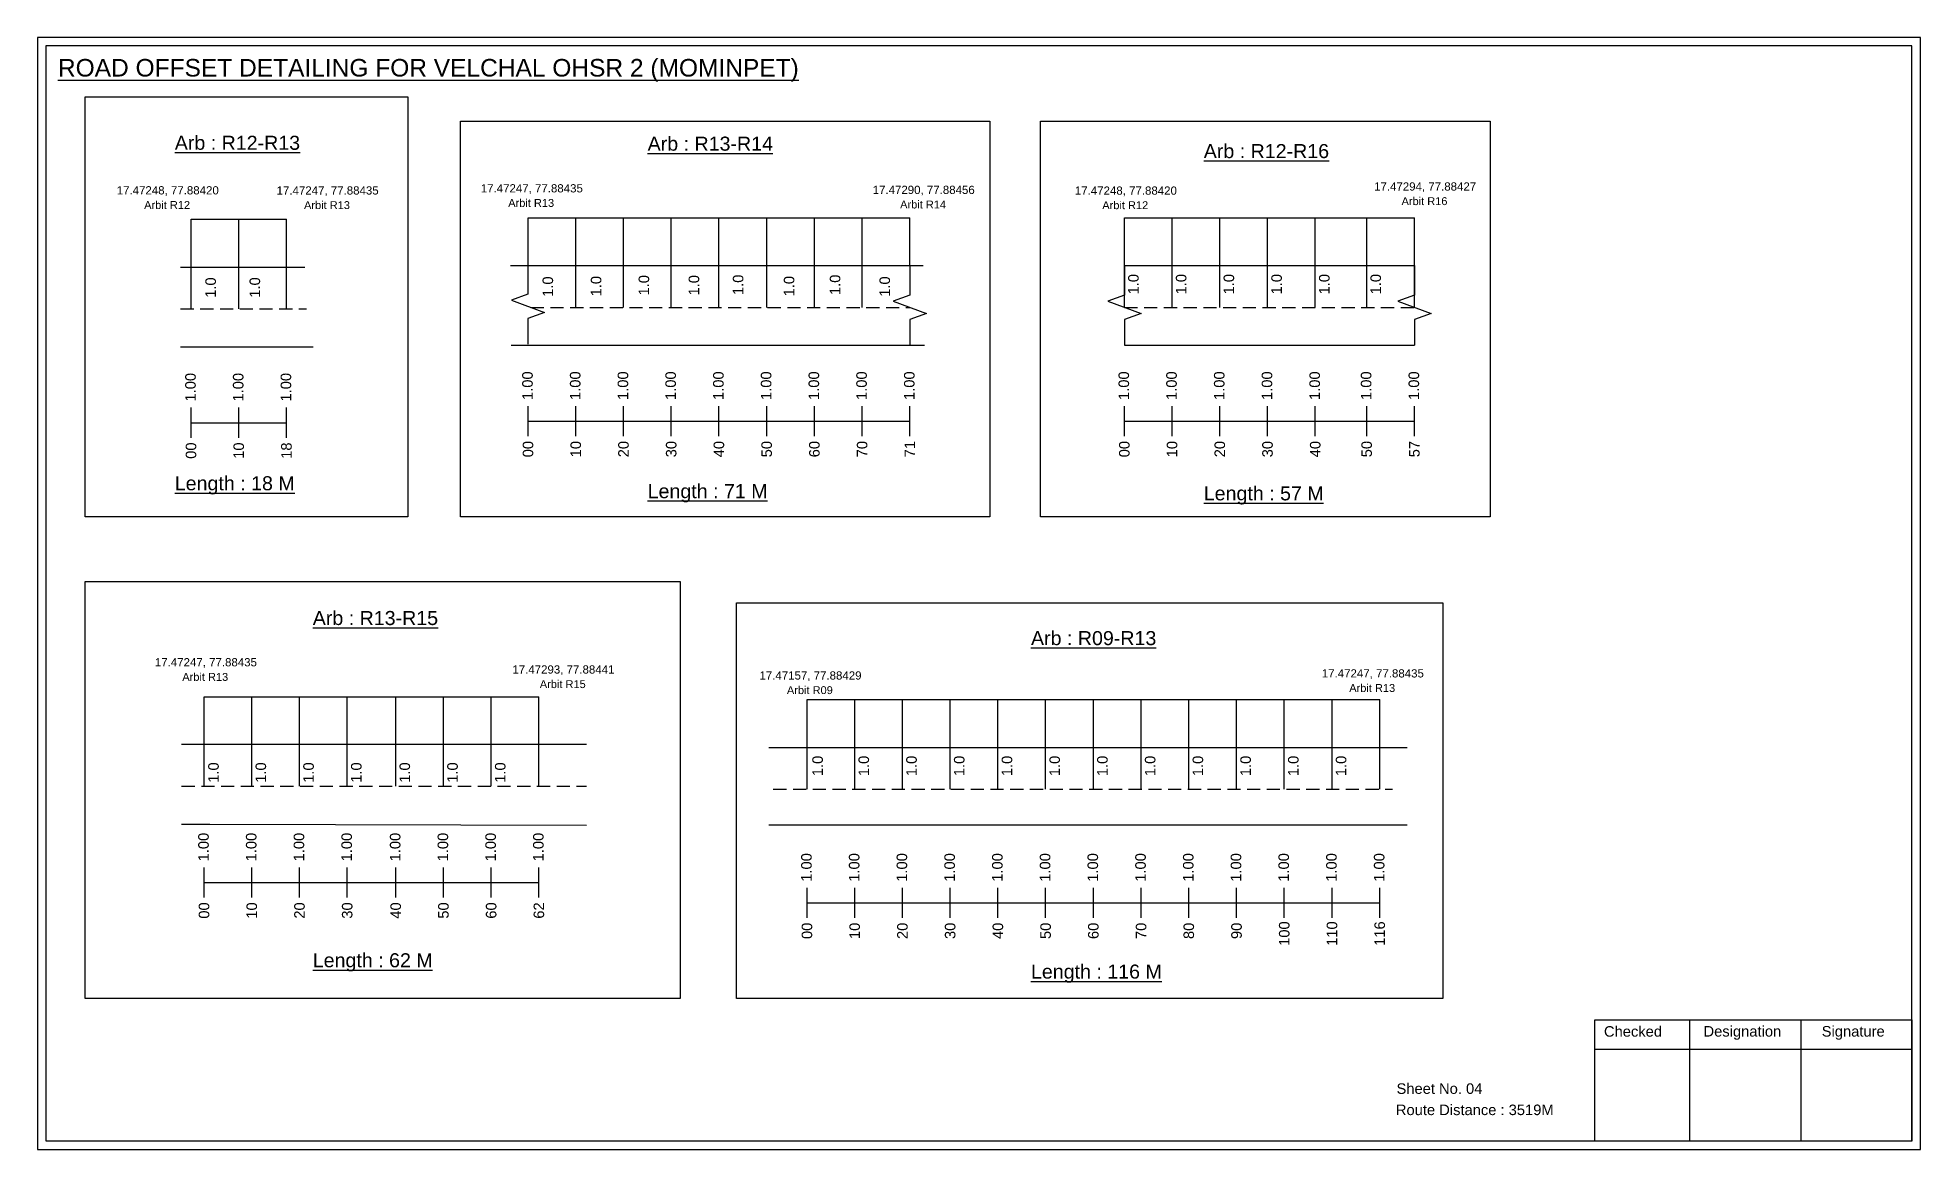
# Model space of a CAD drawing. Header units: inches. Extents: x -117 to 51867, y -12715 to 3423.
# Drawn here: x 39010 to 39546, y -590 to -273 of the extents above; entities that cross this region are included whole.
import ezdxf

# ---------------------------------------------------------------- set-up
doc = ezdxf.new("R2010")
doc.units = ezdxf.units.IN
doc.header["$MEASUREMENT"] = 0
doc.linetypes.add('DASHED2', pattern=[0.375, 0.25, -0.125])
doc.layers.add('PDF_Geometry', color=7, linetype='Continuous')
doc.layers.add('PDF_Text', color=5, linetype='Continuous')
doc.styles.add('PDF Arial', font='arial.ttf')
doc.styles.get("Standard").update_dxf_attribs({"font": 'arial.ttf'})

msp = doc.modelspace()

# ---------------------------------------------------------------- texts
at = {"color": 242, "true_color": 0xcd2027}
for s, height, p in [('%%UROAD OFFSET DETAILING FOR VELCHAL OHSR 2 (MOMINPET)', 5, (39015.49, -283.9)), ('%%UArb : R12-R13', 4, (39048.78, -304.78)), ('%%UArb : R13-R14', 4, (39183.53, -305.03)), ('%%UArb : R12-R16', 4, (39341.99, -307.15)), ('%%ULength : 18 M', 4, (39048.78, -401.78)), ('%%ULength : 71 M', 4, (39183.53, -404.03)), ('%%ULength : 57 M', 4, (39341.99, -404.65)), ('%%UArb : R13-R15', 4, (39088.1, -440.17)), ('%%UArb : R09-R13', 4, (39292.76, -445.9)), ('%%ULength : 62 M', 4, (39088.1, -537.67)), ('%%ULength : 116 M', 4, (39292.76, -540.9))]:
    msp.add_text(s, height=height, dxfattribs=at).set_placement(p)
at = {"color": 5}
for s, height, p in [('17.47248, 77.88420', 2.34, (39032.24, -317.49)), ('17.47247, 77.88435', 2.34, (39077.8, -317.53)), ('17.47247, 77.88435', 2.34, (39135.98, -316.92)), ('17.47290, 77.88456', 2.34, (39247.65, -317.36)), ('17.47248, 77.88420', 2.34, (39305.26, -317.57)), ('17.47294, 77.88427', 2.34, (39390.53, -316.4)), ('Arbit R12', 2.246, (39040.06, -321.62)), ('Arbit R13', 2.246, (39085.62, -321.66)), ('Arbit R13', 2.246, (39143.8, -321.04)), ('Arbit R14', 2.246, (39255.47, -321.49)), ('Arbit R12', 2.246, (39313.08, -321.69)), ('Arbit R16', 2.246, (39398.35, -320.53)), ('17.47247, 77.88435', 2.34, (39043.11, -451.94)), ('Arbit R13', 2.246, (39050.93, -456.07)), ('17.47293, 77.88441', 2.34, (39144.98, -454)), ('Arbit R15', 2.246, (39152.8, -458.13)), ('17.47157, 77.88429', 2.34, (39215.39, -455.71)), ('17.47247, 77.88435', 2.34, (39375.63, -455.11)), ('Arbit R09', 2.246, (39223.21, -459.84)), ('Arbit R13', 2.246, (39383.45, -459.23))]:
    msp.add_text(s, height=height, dxfattribs=at).set_placement(p)
for p in [(39060.5, -346.95), (39073.09, -346.92), (39156.58, -346.68), (39170.33, -346.55), (39183.95, -346.29), (39198.21, -346.29), (39210.8, -346.16), (39225.32, -346.55), (39238.43, -346.16), (39252.59, -346.66), (39323.44, -345.99), (39337.04, -345.99), (39350.64, -345.99), (39364.24, -345.99), (39377.84, -345.99), (39392.49, -345.98), (39061.31, -485.12), (39074.8, -485.12), (39088.4, -485.12), (39102, -485.12), (39115.82, -485.12), (39129.42, -485.12), (39143.02, -485.12), (39233.45, -483.23), (39246.61, -483.23), (39260.21, -483.23), (39273.81, -483.23), (39287.41, -483.23), (39301.01, -483.23), (39314.61, -483.23), (39328.21, -483.23), (39341.81, -483.23), (39355.41, -483.23), (39369.01, -483.23), (39382.61, -483.23)]:
    msp.add_text('1.0', height=3, rotation=90).set_placement(p)
at = {"color": 217, "true_color": 0x93278f}
for s, p in [('1.00', (39054.75, -376.5)), ('1.00', (39068.35, -376.5)), ('1.00', (39081.95, -376.5)), ('1.00', (39150.78, -376.06)), ('1.00', (39164.38, -376.06)), ('1.00', (39177.98, -376.06)), ('1.00', (39191.58, -376.06)), ('1.00', (39205.18, -376.06)), ('1.00', (39218.78, -376.06)), ('1.00', (39232.38, -376.06)), ('1.00', (39245.98, -376.06)), ('1.00', (39259.58, -376.06)), ('1.00', (39320.7, -376.06)), ('1.00', (39334.3, -376.06)), ('1.00', (39347.9, -376.06)), ('1.00', (39361.5, -376.06)), ('1.00', (39375.1, -376.06)), ('1.00', (39389.75, -376.06)), ('1.00', (39403.35, -376.06)), ('00', (39054.9, -392.82)), ('10', (39068.5, -392.82)), ('18', (39082.1, -392.82)), ('00', (39150.93, -392.39)), ('10', (39164.53, -392.39)), ('20', (39178.13, -392.39)), ('30', (39191.73, -392.39)), ('40', (39205.33, -392.39)), ('50', (39218.93, -392.39)), ('60', (39232.53, -392.39)), ('70', (39246.13, -392.39)), ('71', (39259.73, -392.39)), ('00', (39320.85, -392.39)), ('10', (39334.45, -392.39)), ('20', (39348.05, -392.39)), ('30', (39361.65, -392.39)), ('40', (39375.25, -392.39)), ('50', (39389.9, -392.38)), ('57', (39403.5, -392.38)), ('1.00', (39058.46, -507.51)), ('1.00', (39072.06, -507.51)), ('1.00', (39085.66, -507.51)), ('1.00', (39099.26, -507.51)), ('1.00', (39113.08, -507.51)), ('1.00', (39126.68, -507.51)), ('1.00', (39140.28, -507.51)), ('1.00', (39153.88, -507.51)), ('1.00', (39230.27, -513.31)), ('1.00', (39243.87, -513.31)), ('1.00', (39257.47, -513.31)), ('1.00', (39271.07, -513.31)), ('1.00', (39284.67, -513.31)), ('1.00', (39298.27, -513.31)), ('1.00', (39311.87, -513.31)), ('1.00', (39325.47, -513.31)), ('1.00', (39339.07, -513.31)), ('1.00', (39352.67, -513.31)), ('1.00', (39366.27, -513.31)), ('1.00', (39379.87, -513.31)), ('1.00', (39393.47, -513.31)), ('00', (39058.61, -523.83)), ('10', (39072.21, -523.83)), ('20', (39085.81, -523.83)), ('30', (39099.41, -523.83)), ('40', (39113.23, -523.83)), ('50', (39126.83, -523.83)), ('60', (39140.43, -523.83)), ('62', (39154.03, -523.83)), ('00', (39230.42, -529.63)), ('10', (39244.02, -529.63)), ('20', (39257.62, -529.63)), ('30', (39271.22, -529.63)), ('40', (39284.82, -529.63)), ('50', (39298.42, -529.63)), ('60', (39312.02, -529.63)), ('70', (39325.62, -529.63)), ('80', (39339.22, -529.63)), ('90', (39352.82, -529.63)), ('100', (39366.42, -531.58)), ('110', (39380.02, -531.58)), ('116', (39393.62, -531.58))]:
    msp.add_text(s, height=3, rotation=90, dxfattribs=at).set_placement(p)
for s, p in [('Sheet No. 04', (39396.92, -573.74)), ('Route Distance : 3519M', (39396.73, -579.79))]:
    msp.add_text(s, height=3).set_placement(p)
at = {"layer": 'PDF_Text', "color": 7, "attachment_point": 7, "style": 'PDF Arial'}
for s, insert, char_height in [('Checked', (39456.03, -557.49), 3.001), ('Designation', (39484.4, -558.32), 3.0006), ('Signature', (39518.08, -558.32), 3.001)]:
    msp.add_mtext(s, dxfattribs=dict(at, insert=insert, char_height=char_height))

# ---------------------------------------------------------------- linework, layer by layer
at = {"color": 5}
for p, q in [((39053.42, -324.56), (39080.62, -324.56)), ((39149.45, -324.13), (39258.25, -324.12)), ((39319.37, -324.12), (39402.03, -324.12)), ((39057.13, -460.58), (39152.55, -460.58)), ((39228.94, -461.37), (39392.14, -461.37))]:
    msp.add_line(p, q, dxfattribs=at)
for p, q in [((39053.42, -350.09), (39053.42, -324.56)), ((39067.02, -350.09), (39067.02, -324.56)), ((39080.62, -350.09), (39080.62, -324.56)), ((39149.45, -337.77), (39149.45, -324.12)), ((39163.05, -349.66), (39163.05, -324.12)), ((39176.65, -349.66), (39176.65, -324.12)), ((39190.25, -349.66), (39190.25, -324.12)), ((39203.85, -349.66), (39203.85, -324.12)), ((39217.45, -349.66), (39217.45, -324.12)), ((39231.05, -349.66), (39231.05, -324.12)), ((39244.65, -349.66), (39244.65, -324.12)), ((39258.25, -337.78), (39258.25, -324.12)), ((39319.37, -349.66), (39319.37, -324.12)), ((39332.97, -349.66), (39332.97, -324.12)), ((39346.57, -349.66), (39346.57, -324.12)), ((39360.17, -349.66), (39360.17, -324.12)), ((39373.77, -349.66), (39373.77, -324.12)), ((39388.43, -349.66), (39388.43, -324.12)), ((39402.03, -349.66), (39402.03, -324.12)), ((39144.46, -337.78), (39262.07, -337.72)), ((39319.37, -337.78), (39402.03, -337.78)), ((39050.42, -338.21), (39085.84, -338.21)), ((39050.42, -360.9), (39088.24, -360.9)), ((39144.6, -360.46), (39262.38, -360.46)), ((39319.37, -360.46), (39402.03, -360.46)), ((39057.13, -486.11), (39057.13, -460.58)), ((39070.73, -486.11), (39070.73, -460.58)), ((39084.33, -486.11), (39084.33, -460.58)), ((39097.93, -486.11), (39097.93, -460.58)), ((39111.75, -486.11), (39111.75, -460.58)), ((39125.35, -486.11), (39125.35, -460.58)), ((39138.95, -486.11), (39138.95, -460.58)), ((39152.55, -486.11), (39152.55, -460.58)), ((39228.94, -486.91), (39228.94, -461.37)), ((39242.54, -486.91), (39242.54, -461.37)), ((39256.14, -486.91), (39256.14, -461.37)), ((39269.74, -486.91), (39269.74, -461.37)), ((39283.34, -486.91), (39283.34, -461.37)), ((39296.94, -486.91), (39296.94, -461.37)), ((39310.54, -486.91), (39310.54, -461.37)), ((39324.14, -486.91), (39324.14, -461.37)), ((39337.74, -486.91), (39337.74, -461.37)), ((39351.34, -486.91), (39351.34, -461.37)), ((39364.94, -486.91), (39364.94, -461.37)), ((39378.54, -486.91), (39378.54, -461.37)), ((39392.14, -486.91), (39392.14, -461.37)), ((39166.15, -474.23), (39050.73, -474.23)), ((39218.07, -475.02), (39399.97, -475.02)), ((39050.73, -496.92), (39058.78, -496.92)), ((39058.78, -496.92), (39166.15, -497.21)), ((39399.97, -497.21), (39218.07, -497.21))]:
    msp.add_line(p, q)
at = {"linetype": 'DASHED2', "ltscale": 15}
for p, q in [((39050.42, -350.09), (39086.33, -350.09)), ((39150.21, -349.66), (39258.25, -349.66)), ((39319.37, -349.66), (39402.03, -349.66)), ((39050.73, -486.11), (39166.15, -486.11)), ((39219.34, -486.91), (39395.75, -486.91))]:
    msp.add_line(p, q, dxfattribs=at)
at = {"color": 217, "true_color": 0x93278f}
for p, q in [((39053.42, -386.79), (39053.42, -378.24)), ((39067.02, -386.79), (39067.02, -378.24)), ((39080.62, -386.79), (39080.62, -378.24)), ((39149.45, -386.36), (39149.45, -377.8)), ((39163.05, -386.36), (39163.05, -377.8)), ((39176.65, -386.36), (39176.65, -377.8)), ((39190.25, -386.36), (39190.25, -377.8)), ((39203.85, -386.36), (39203.85, -377.8)), ((39217.45, -386.36), (39217.45, -377.8)), ((39231.05, -386.36), (39231.05, -377.8)), ((39244.65, -386.36), (39244.65, -377.8)), ((39258.25, -386.36), (39258.25, -377.8)), ((39319.37, -386.36), (39319.37, -377.8)), ((39332.97, -386.36), (39332.97, -377.8)), ((39346.57, -386.36), (39346.57, -377.8)), ((39360.17, -386.36), (39360.17, -377.8)), ((39373.77, -386.36), (39373.77, -377.8)), ((39388.43, -386.35), (39388.43, -377.8)), ((39402.03, -386.35), (39402.03, -377.8)), ((39053.42, -382.52), (39080.62, -382.52)), ((39149.45, -382.09), (39258.25, -382.09)), ((39319.37, -382.09), (39402.03, -382.08)), ((39057.13, -517.81), (39057.13, -509.25)), ((39070.73, -517.81), (39070.73, -509.25)), ((39084.33, -517.81), (39084.33, -509.25)), ((39097.93, -517.81), (39097.93, -509.25)), ((39111.75, -517.81), (39111.75, -509.25)), ((39125.35, -517.81), (39125.35, -509.25)), ((39138.95, -517.81), (39138.95, -509.25)), ((39152.55, -517.81), (39152.55, -509.25)), ((39057.13, -513.54), (39152.55, -513.48)), ((39228.94, -523.6), (39228.94, -515.05)), ((39228.94, -519.34), (39392.14, -519.3)), ((39242.54, -523.6), (39242.54, -515.05)), ((39256.14, -523.6), (39256.14, -515.05)), ((39269.74, -523.6), (39269.74, -515.05)), ((39283.34, -523.6), (39283.34, -515.05)), ((39296.94, -523.6), (39296.94, -515.05)), ((39310.54, -523.6), (39310.54, -515.05)), ((39324.14, -523.6), (39324.14, -515.05)), ((39337.74, -523.6), (39337.74, -515.05)), ((39351.34, -523.6), (39351.34, -515.05)), ((39364.94, -523.6), (39364.94, -515.05)), ((39378.54, -523.6), (39378.54, -515.05)), ((39392.14, -523.6), (39392.14, -515.05))]:
    msp.add_line(p, q, dxfattribs=at)
for points in [[(39023.21, -289.72), (39115.15, -289.72), (39115.15, -409.32), (39023.21, -409.32)], [(39130.23, -296.64), (39281.08, -296.64), (39281.08, -409.32), (39130.23, -409.32)], [(39295.51, -296.64), (39423.6, -296.64), (39423.6, -409.32), (39295.51, -409.32)], [(39023.21, -427.74), (39192.82, -427.74), (39192.82, -546.57), (39023.21, -546.57)], [(39208.85, -433.89), (39410.09, -433.89), (39410.09, -546.57), (39208.85, -546.57)]]:
    msp.add_lwpolyline(points, close=True)
at = {"linetype": 'Continuous'}
for points in [[(39149.43, -337.49), (39149.43, -345.92), (39144.69, -347.65), (39154.18, -351.1), (39149.43, -352.83), (39149.43, -360.18)], [(39258.25, -337.78), (39258.25, -346.21), (39253.51, -347.93), (39263, -351.39), (39258.25, -353.11), (39258.25, -360.46)], [(39319.37, -337.78), (39319.37, -346.21), (39314.63, -347.93), (39324.11, -351.39), (39319.37, -353.11), (39319.37, -360.46)], [(39402.03, -337.78), (39402.03, -346.21), (39397.28, -347.93), (39406.77, -351.39), (39402.03, -353.11), (39402.03, -360.46)]]:
    msp.add_lwpolyline(points, dxfattribs=at)
at = {"layer": 'PDF_Geometry'}
for points in [[(39009.71, -272.83), (39009.71, -589.54), (39546.18, -589.54), (39546.18, -272.83)], [(39012.04, -275.16), (39012.04, -587.12), (39543.76, -587.12), (39543.76, -275.16)]]:
    msp.add_lwpolyline(points, close=True, dxfattribs=at)
at = {"layer": 'PDF_Geometry', "color": 242, "true_color": 0xcc1f26}
msp.add_lwpolyline([(39543.76, -587.22), (39453.42, -587.22), (39453.42, -552.6), (39543.76, -552.6)], close=True, dxfattribs=at)
for points in [[(39480.4, -552.6), (39480.4, -587.22)], [(39512.13, -552.6), (39512.13, -587.22)], [(39453.42, -560.98), (39543.76, -560.98)]]:
    msp.add_lwpolyline(points, dxfattribs=at)

msp.set_redraw_order([(e.dxf.handle, doc.entitydb.next_handle()) for e in msp.query("TEXT MTEXT ATTDEF DIMENSION ARC_DIMENSION")])  # texts and dimensions are drawn at this point

doc.saveas('drawing.dxf')
